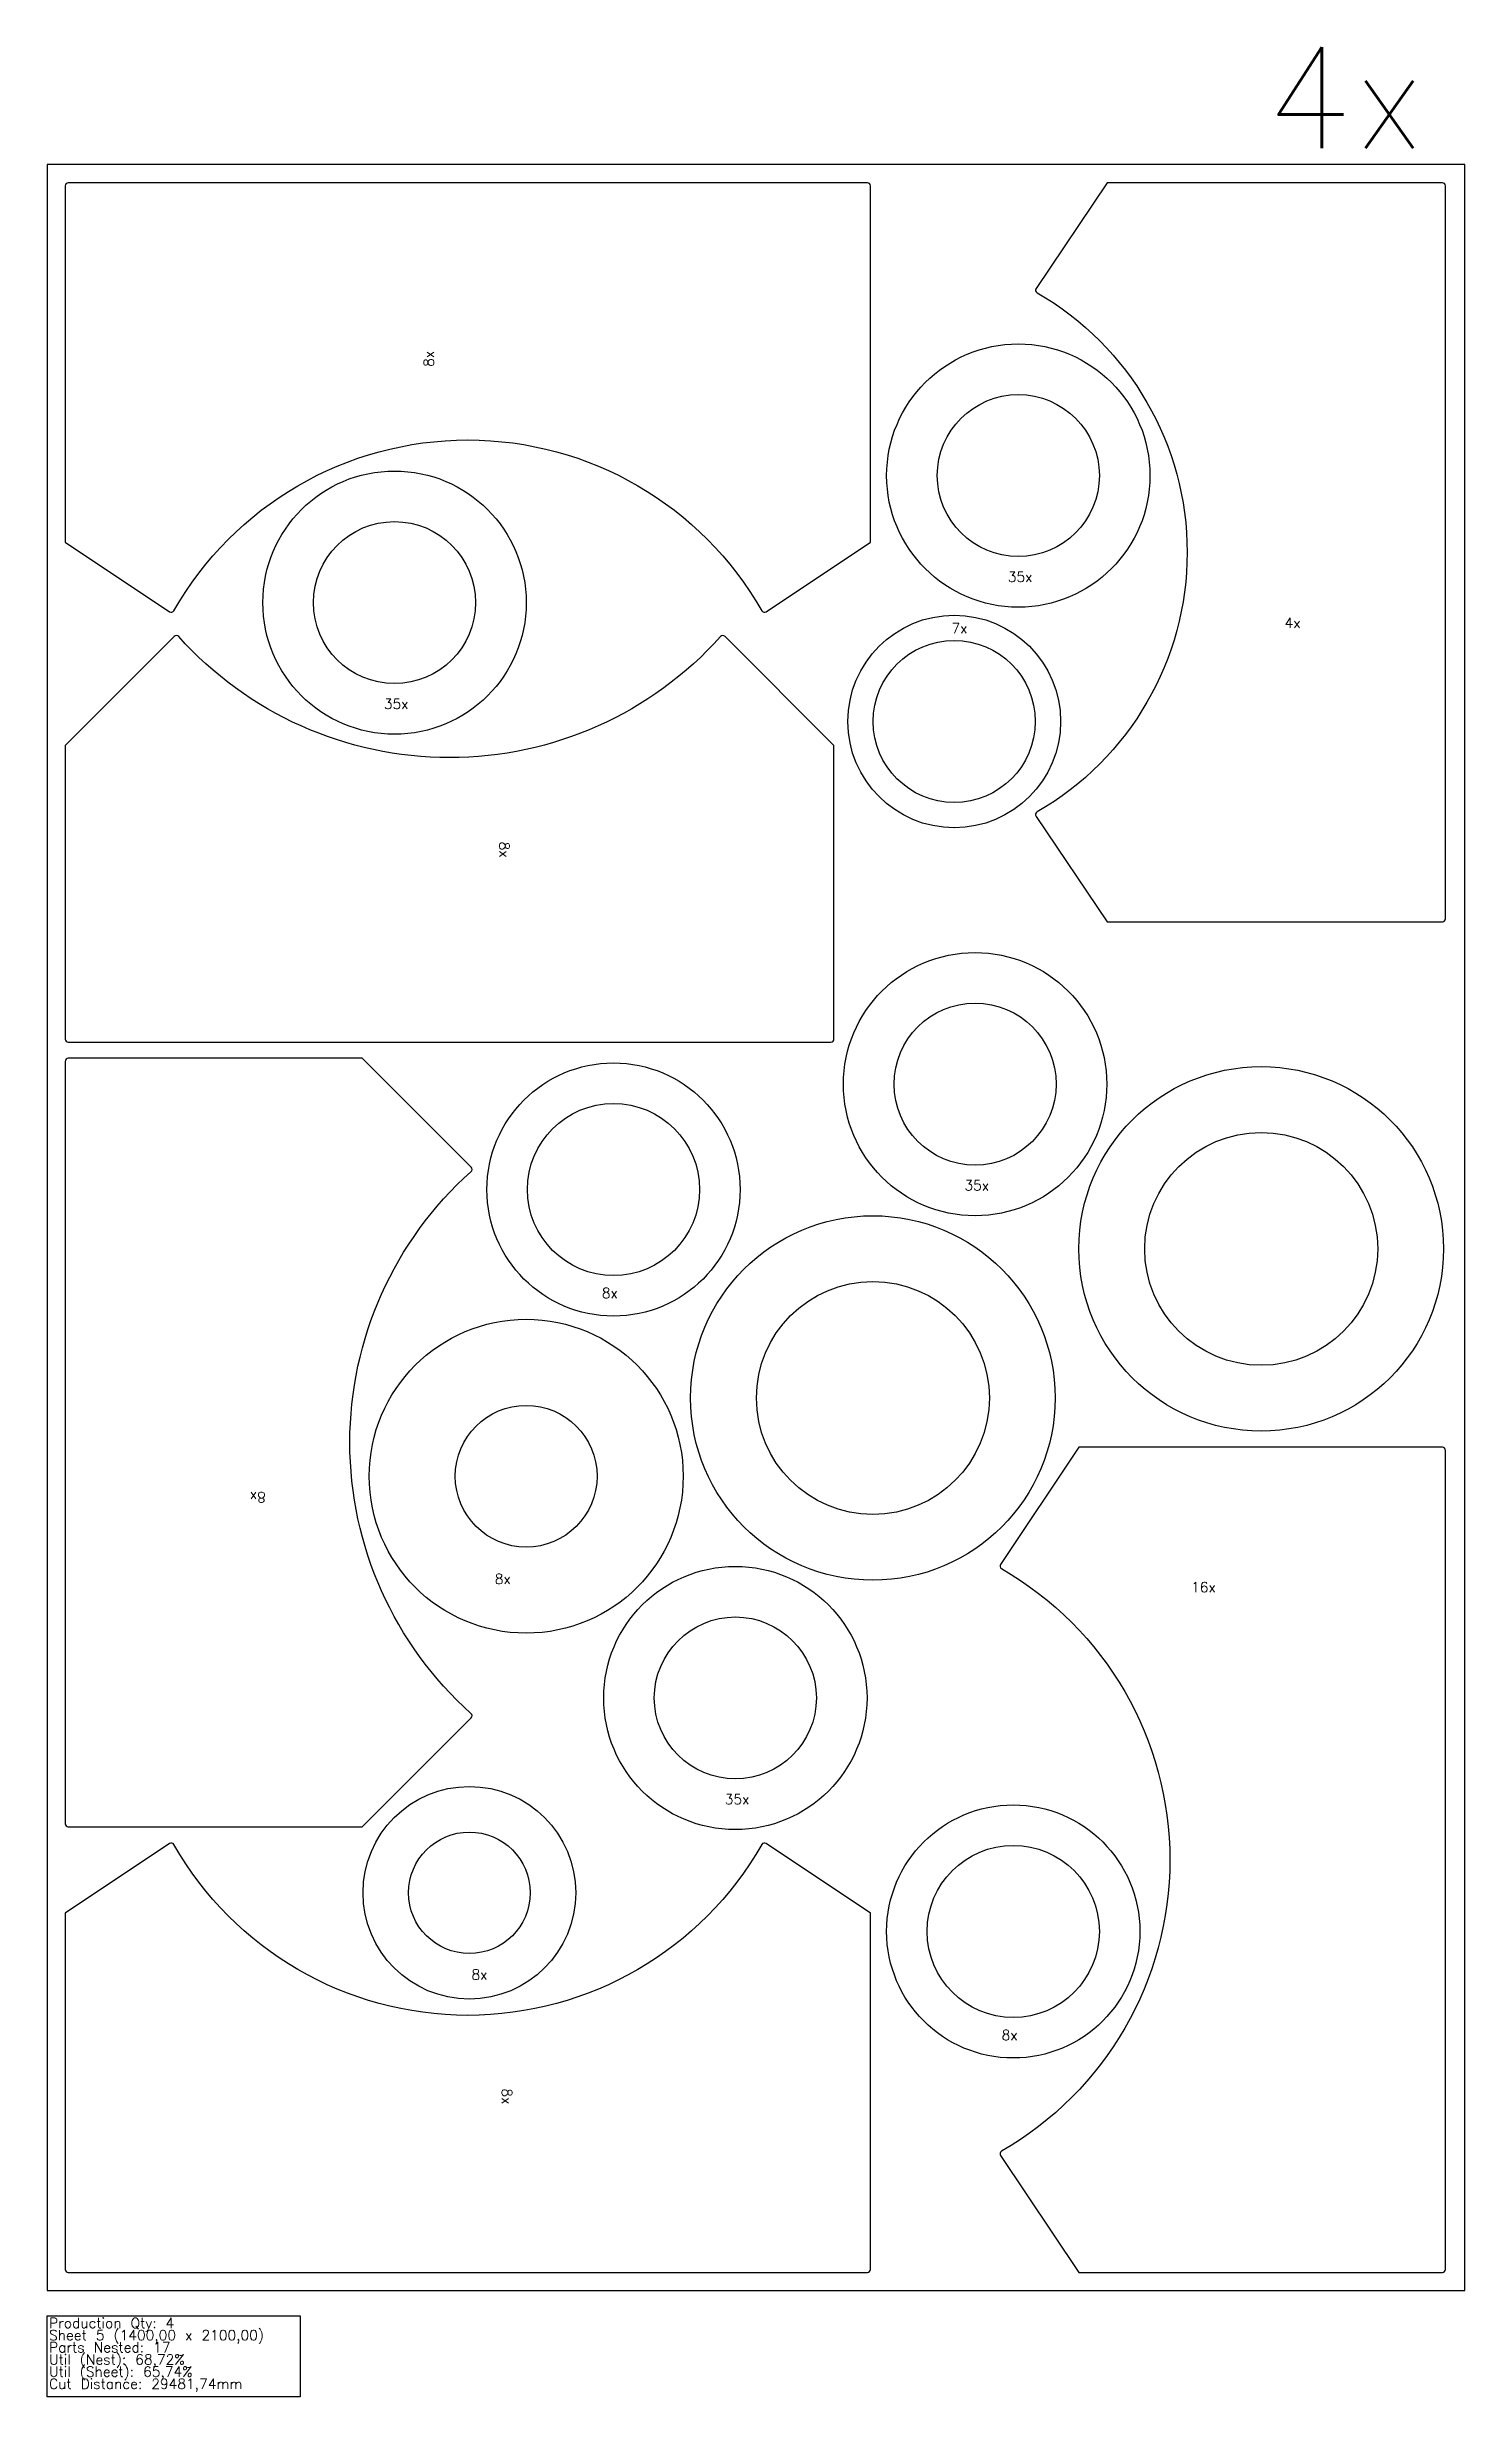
# Model space of a CAD drawing. Header units: millimetres. Extents: x 0 to 5740, y -8658 to -1197.
# Drawn here: x 2870 to 4270, y -6088 to -3767 of the extents above; entities that cross this region are included whole.
import ezdxf

# ---------------------------------------------------------------- set-up
doc = ezdxf.new("R2010")
doc.units = ezdxf.units.MM
for name, color, linetype in [('13672575', 7, 'Continuous'), ('13781249', 7, 'Continuous'), ('14025428', 7, 'Continuous'), ('Des.11824973', 7, 'Continuous'), ('sheet', 24, 'Continuous'), ('Stats', 7, 'Continuous'), ('Texto', 7, 'Continuous')]:
    doc.layers.add(name, color=color, linetype=linetype)
doc.styles.get("Standard").update_dxf_attribs({"font": 'txt.shx'})

msp = doc.modelspace()

# ---------------------------------------------------------------- texts
at = {"insert": (3873, -3767), "char_height": 100, "attachment_point": 1}
msp.add_mtext_dynamic_manual_height_columns('{\\W2.244285; }4x', width=391.095, gutter_width=1, heights=[0], dxfattribs=at)
at = {"layer": 'Stats', "color": 60}
for s, p in [('Production Qty: 4', (2872, -6020.1)), ('Sheet 5 (1400,00 x 2100,00)', (2872, -6032.1)), ('Parts Nested: 17', (2872, -6044.1)), ('Util (Nest): 68,72%', (2872, -6056.1)), ('Util (Sheet): 65,74%', (2872, -6068.1)), ('Cut Distance: 29481,74mm', (2872, -6080.1))]:
    msp.add_text(s, height=10, dxfattribs=at).set_placement(p)
at = {"layer": 'Texto', "color": 3, "char_height": 10, "width": 86.148, "attachment_point": 1}
for insert, rotation in [((3241.9, -4083), 90), ((3326.6, -4551.9), 270), ((3086, -5204.5), 180), ((3329.1, -5783.3), 270)]:
    msp.add_mtext('{\\C1;8x}', dxfattribs=dict(at, insert=insert, rotation=rotation))
for s, insert in [('{\\C1;35x}', (3818.6, -4285.3)), ('{\\C1;7x}', (3763, -4336.1)), ('{\\C1;4x}', (4091.9, -4330.8)), ('{\\C1;35x}', (3202.6, -4410.8)), ('{\\C1;35x}', (3775.8, -4886.4)), ('{\\C1;8x}', (3417.8, -4992.7)), ('{\\C1;8x}', (3312.1, -5275.1)), ('{\\C1;16x}', (3999.6, -5283.2)), ('{\\C1;35x}', (3539.1, -5492.7)), ('{\\C1;8x}', (3289.1, -5665.9)), ('{\\C1;8x}', (3812.5, -5725.6))]:
    msp.add_mtext(s, dxfattribs=dict(at, insert=insert))

# ---------------------------------------------------------------- linework, layer by layer
at = {"color": 7}
for centre, radius in [((3829, -4190.3), 130), ((3829, -4190.3), 80), ((3213.1, -4315.8), 130), ((3213.1, -4315.8), 80), ((3765.7, -4433.2), 105), ((3765.7, -4433.2), 80), ((3786.3, -4791.4), 130), ((3786.3, -4791.4), 80), ((3429.3, -4895.5), 125), ((4068.8, -4954.1), 180), ((3429.3, -4895.5), 85), ((4068.8, -4954.1), 115), ((3685.4, -5101.4), 180), ((3685.4, -5101.4), 115), ((3343.1, -5178.7), 155), ((3343.1, -5178.7), 70), ((3549.6, -5397.7), 130), ((3549.6, -5397.7), 80), ((3287, -5590.1), 105), ((3824, -5628.3), 125), ((3287, -5590.1), 60), ((3824, -5628.3), 85)]:
    msp.add_circle(centre, radius, dxfattribs=at)
at = {"layer": '13672575', "color": 7}
msp.add_lwpolyline([(3811.4, -5849.6), (3888.7, -5965.1), (4247.7, -5965.1, 0.414214), (4250.7, -5962.1), (4250.7, -5153.1, 0.414214), (4247.7, -5150.1), (3888.7, -5150.1), (3811.4, -5265.7, 0.434137), (3812.3, -5269.9, -0.578139), (3812.3, -5845.4, 0.434137)], format="xyb", close=True, dxfattribs=at)
at = {"layer": '13781249', "color": 7}
for points in [[(2888, -4746.9, 0.414214), (2891, -4749.9), (3644, -4749.9, 0.414214), (3647, -4746.9), (3647, -4456.9), (3539.4, -4349.2, 0.430773), (3535, -4349.3, -0.44712), (3000, -4349.3, 0.430773), (2995.6, -4349.2), (2888, -4456.9)], [(2891, -4765.9, 0.414214), (2888, -4768.9), (2888, -5521.9, 0.414214), (2891, -5524.9), (3181, -5524.9), (3288.7, -5417.3, 0.430773), (3288.6, -5412.9, -0.44712), (3288.6, -4877.9, 0.430773), (3288.7, -4873.5), (3181, -4765.9)]]:
    msp.add_lwpolyline(points, format="xyb", close=True, dxfattribs=at)
at = {"layer": '14025428', "color": 7}
for points in [[(3580, -4324.8), (3683, -4256.1), (3683, -3904.1, 0.414214), (3680, -3901.1), (2891, -3901.1, 0.414214), (2888, -3904.1), (2888, -4256.1), (2991, -4324.8, 0.434916), (2995.3, -4323.8, -0.581196), (3575.7, -4323.8, 0.434916)], [(2991, -5541.5), (2888, -5610.1), (2888, -5962.1, 0.414214), (2891, -5965.1), (3680, -5965.1, 0.414214), (3683, -5962.1), (3683, -5610.1), (3580, -5541.5, 0.434916), (3575.7, -5542.5, -0.581196), (2995.3, -5542.5, 0.434916)]]:
    msp.add_lwpolyline(points, format="xyb", close=True, dxfattribs=at)
at = {"layer": 'Des.11824973', "color": 7}
msp.add_lwpolyline([(4247.7, -4631.1, 0.414214), (4250.7, -4628.1), (4250.7, -3904.1, 0.414214), (4247.7, -3901.1), (3916.7, -3901.1), (3846.5, -4005.4, 0.434786), (3847.5, -4009.7, -0.577878), (3847.5, -4522.6, 0.434786), (3846.5, -4526.9), (3916.7, -4631.1)], format="xyb", close=True, dxfattribs=at)
at = {"layer": 'sheet', "color": 7}
msp.add_lwpolyline([(2870, -5983.1), (4270, -5983.1), (4270, -3883.1), (2870, -3883.1)], close=True, dxfattribs=at)
at = {"layer": 'Stats', "color": 151}
msp.add_lwpolyline([(2870, -6008.1), (3120, -6008.1), (3120, -6088.1), (2870, -6088.1), (2870, -6008.1)], close=True, dxfattribs=at)

msp.set_redraw_order([(e.dxf.handle, doc.entitydb.next_handle()) for e in msp.query("TEXT MTEXT ATTDEF DIMENSION ARC_DIMENSION")])  # texts and dimensions are drawn at this point

doc.saveas('drawing.dxf')
